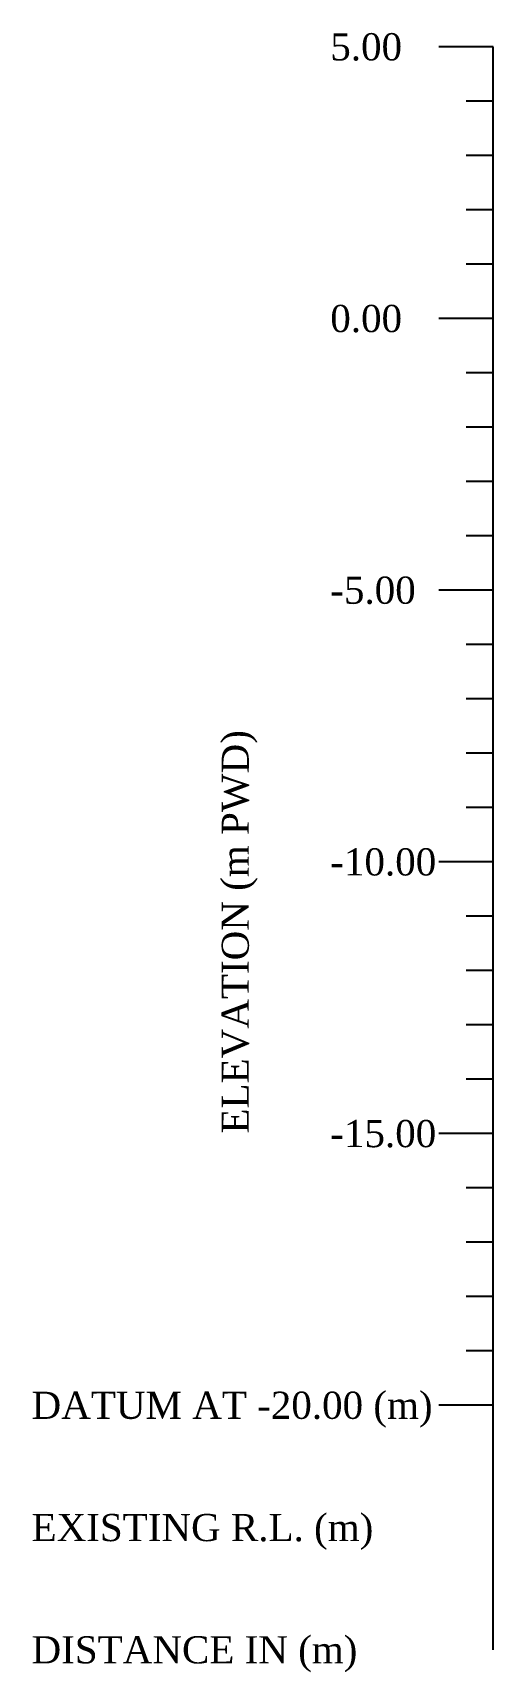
# Model space of a CAD drawing. Header units: metres. Extents: x -148477 to 168932, y -55673 to -2736.
# Drawn here: x 24093.76 to 24102.24, y -19074.2 to -19044.03 of the extents above; entities that cross this region are included whole.
import ezdxf

# ---------------------------------------------------------------- set-up
doc = ezdxf.new("R2010")
doc.units = ezdxf.units.M
doc.styles.add('liza', font='times.ttf', dxfattribs={"height": 2})

msp = doc.modelspace()

# ---------------------------------------------------------------- texts
at = {"color": 6, "linetype": 'Continuous', "lineweight": -3, "ltscale": 0.5, "char_height": 0.5, "attachment_point": 1, "style": 'liza'}
for s, insert, width in [('5.00', (24099.241, -19044.037), 2), ('0.00', (24099.241, -19049.037), 2), ('-5.00', (24099.241, -19054.037), 2), ('-10.00', (24099.241, -19059.037), 2), ('-15.00', (24099.241, -19064.037), 2), ('DATUM AT -20.00 (m)', (24093.741, -19069.037), 7.5), ('EXISTING R.L. (m)', (24093.741, -19071.287), 7.5), ('DISTANCE IN (m)', (24093.741, -19073.537), 7.5)]:
    msp.add_mtext(s, dxfattribs=dict(at, insert=insert, width=width))
at = {"color": 6, "linetype": 'Continuous', "lineweight": -3, "ltscale": 0.5, "insert": (24097.241, -19064.287), "char_height": 0.5, "width": 10, "attachment_point": 1, "rotation": 90, "style": 'liza'}
msp.add_mtext('ELEVATION (m PWD)', dxfattribs=at)

# ---------------------------------------------------------------- linework, layer by layer
at = {"color": 6, "linetype": 'Continuous', "lineweight": -3, "ltscale": 0.5}
for p, q in [((24102.241, -19044.287), (24101.241, -19044.287)), ((24102.241, -19073.787), (24102.241, -19044.287)), ((24102.241, -19045.287), (24101.741, -19045.287)), ((24102.241, -19046.287), (24101.741, -19046.287)), ((24102.241, -19047.287), (24101.741, -19047.287)), ((24102.241, -19048.287), (24101.741, -19048.287)), ((24102.241, -19049.287), (24101.241, -19049.287)), ((24102.241, -19050.287), (24101.741, -19050.287)), ((24102.241, -19051.287), (24101.741, -19051.287)), ((24102.241, -19052.287), (24101.741, -19052.287)), ((24102.241, -19053.287), (24101.741, -19053.287)), ((24102.241, -19054.287), (24101.241, -19054.287)), ((24102.241, -19055.287), (24101.741, -19055.287)), ((24102.241, -19056.287), (24101.741, -19056.287)), ((24102.241, -19057.287), (24101.741, -19057.287)), ((24102.241, -19058.287), (24101.741, -19058.287)), ((24102.241, -19059.287), (24101.241, -19059.287)), ((24102.241, -19060.287), (24101.741, -19060.287)), ((24102.241, -19061.287), (24101.741, -19061.287)), ((24102.241, -19062.287), (24101.741, -19062.287)), ((24102.241, -19063.287), (24101.741, -19063.287)), ((24102.241, -19064.287), (24101.241, -19064.287)), ((24102.241, -19065.287), (24101.741, -19065.287)), ((24102.241, -19066.287), (24101.741, -19066.287)), ((24102.241, -19067.287), (24101.741, -19067.287)), ((24102.241, -19068.287), (24101.741, -19068.287)), ((24102.241, -19069.287), (24101.241, -19069.287))]:
    msp.add_line(p, q, dxfattribs=at)

msp.set_redraw_order([(e.dxf.handle, doc.entitydb.next_handle()) for e in msp.query("TEXT MTEXT ATTDEF DIMENSION ARC_DIMENSION")])  # texts and dimensions are drawn at this point

doc.saveas('drawing.dxf')
